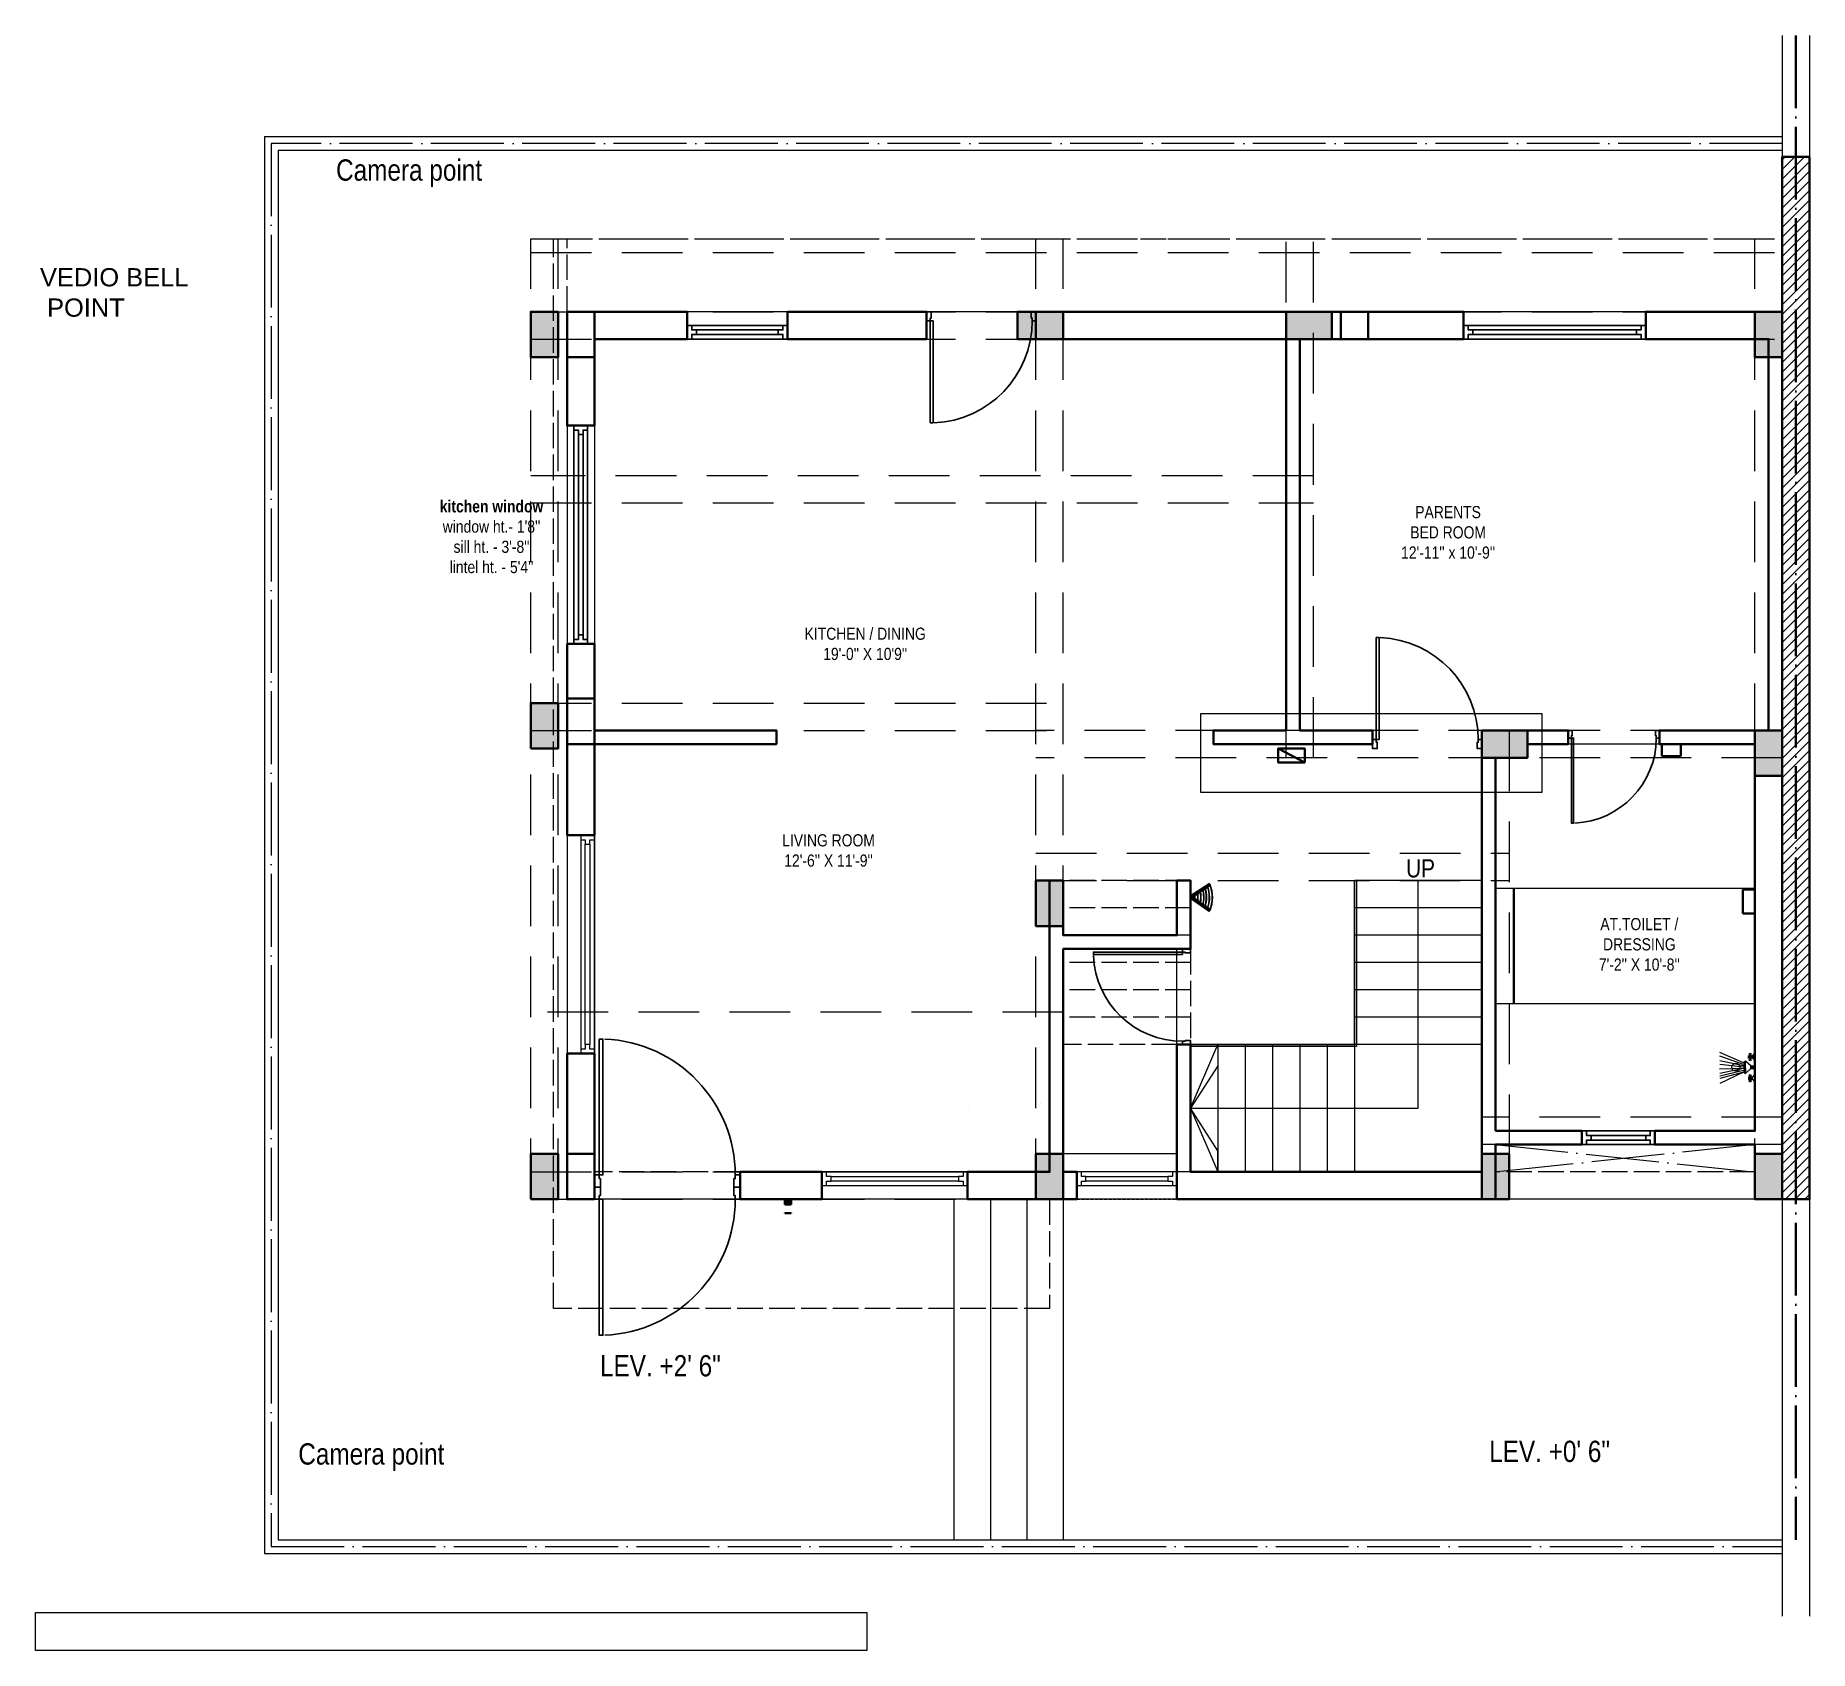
# Model space of a CAD drawing. Header units: millimetres. Extents: x 56222 to 3066687, y -650199 to -121287.
# Drawn here: x 147510 to 148094, y -180820 to -180288 of the extents above; entities that cross this region are included whole.
import ezdxf

# ---------------------------------------------------------------- set-up
doc = ezdxf.new("R2010")
doc.units = ezdxf.units.MM
doc.header["$MEASUREMENT"] = 0
for name, pattern in [('ACAD_ISO02W100', [15, 12, -3]), ('ACAD_ISO04W100', [30, 24, -3, 0, -3]), ('DASHED', [0.75, 0.5, -0.25]), ('DASHEDX2', [1.5, 1, -0.5])]:
    doc.linetypes.add(name, pattern=pattern)
for name, color, linetype, lineweight in [('$TD_AUDIT_GENERATED_(A0BDF17)', 32, 'Continuous', 30), ('Beam', 10, 'DASHEDX2', 0), ('CENTERLINE ( COLUMN ) ~ DIM', 7, 'Continuous', 9), ('COLUMN', 1, 'Continuous', 30), ('FIRST FLOOR ( TEXT )', 7, 'Continuous', 9), ('FUR', 250, 'Continuous', 0), ('FURNI', 25, 'Continuous', 5), ('FURNITURE', 32, 'Continuous', 9), ('furniture dimensions', 1, 'DASHED', 0), ('GROUND FLOOR', 7, 'Continuous', 9), ('GROUND FLOOR  ( HATCH )', 251, 'Continuous', 9), ('GROUND FLOOR  ( PLINE )', 251, 'Continuous', 30), ('GROUND FLOOR ( DW_RAIL )', 7, 'Continuous', 9), ('GROUND FLOOR ( STAIR )', 251, 'Continuous', 9), ('UTILITY', 48, 'Continuous', 9), ('X_PLOT', 1, 'Continuous', 9), ('XX~STR BEAM', 5, 'ACAD_ISO02W100', 9)]:
    doc.layers.add(name, color=color, linetype=linetype, lineweight=lineweight)
for name, color, linetype in [('AR DOOR', 40, 'Continuous'), ('AR ELE-5', 134, 'Continuous'), ('GROUND FLOOR  ( Text )', 251, 'Continuous'), ('Labels and Texts', 8, 'Continuous')]:
    doc.layers.add(name, color=color, linetype=linetype)
doc.layers.add('PDF_INT-ELEC SWITCH BOARD', color=7, linetype='Continuous', true_color=0x00751d)
doc.layers.add('XX~SLAB ( PLINE )', color=251, linetype='Continuous', plot=False)
doc.styles.add("Cn_BT_0'-0", font='swissc.ttf')
doc.styles.add('KATHA', font='swissc.ttf')
doc.styles.get("Standard").update_dxf_attribs({"font": 'arial.ttf', "height": 6})

msp = doc.modelspace()

# ---------------------------------------------------------------- texts
at = {"layer": 'FIRST FLOOR ( TEXT )', "char_height": 4, "attachment_point": 5, "style": 'KATHA'}
for s, insert in [("{\\fSwis721 Cn BT|b1|i0|c0|p34;kitchen window }\\Pwindow ht.- 1'8''\\Psill ht. - 3'-8'' \\Plintel ht. - 5'4''", (147659.8488, -180453.2859)), ("PARENTS \\PBED ROOM\\P12'-11'' x 10'-9''", (147975.1354, -180451.8595)), ("KITCHEN / DINING\\P19'-0'' X 10'9''", (147783.0056, -180488.6014)), ("LIVING ROOM\\P12'-6'' X 11'-9''", (147770.9264, -180556.6982)), ("AT.TOILET /\\PDRESSING\\P7'-2'' X 10'-8''", (148038.1641, -180587.6441))]:
    msp.add_mtext(s, dxfattribs=dict(at, insert=insert))
at = {"layer": 'GROUND FLOOR  ( Text )', "color": 1, "char_height": 7, "attachment_point": 5, "style": "Cn_BT_0'-0"}
for s, insert in [('Camera point', (147632.6717, -180333.4776)), ('LEV. +2\' 6"', (147715.5003, -180726.5594)), ('Camera point', (147620.2187, -180756.6357)), ('LEV. +0\' 6"', (148008.5881, -180754.7675))]:
    msp.add_mtext(s, dxfattribs=dict(at, insert=insert))
at = {"layer": 'GROUND FLOOR  ( Text )', "color": 5, "insert": (147535.4722, -180372.8021), "char_height": 6, "attachment_point": 5}
msp.add_mtext('\\pxql;VEDIO BELL\\P POINT', dxfattribs=at)
at = {"layer": 'GROUND FLOOR  ( Text )', "insert": (147966.0453, -180562.6024), "char_height": 6, "attachment_point": 5, "style": "Cn_BT_0'-0"}
msp.add_mtext('UP', dxfattribs=at)

# ---------------------------------------------------------------- blocks, each defined once
blk = doc.blocks.new('*U470')
for points in [[(-40, 0), (0, 0), (0, 30), (10, 30), (10, 100), (-40, 100)], [(0, 0), (0, -1120), (30, -1120), (30, 0)], [(1160, 0), (1120, 0), (1120, 30), (1110, 30), (1110, 100), (1160, 100)]]:
    blk.add_lwpolyline(points, close=True)
at = {"layer": 'AR ELE-5', "linetype": 'ByBlock', "ltscale": 15}
blk.add_arc((-2, 1), 1122, 272.373, 359.9653, dxfattribs=at)
blk = doc.blocks.new('*U255')
for points in [[(0, 0), (0, 1120), (-30, 1120), (-30, 0)], [(40, 0), (0, 0), (0, -30), (-10, -30), (-10, -100), (40, -100)], [(-1160, 0), (-1120, 0), (-1120, -30), (-1110, -30), (-1110, -100), (-1160, -100)]]:
    blk.add_lwpolyline(points, close=True)
at = {"layer": 'AR ELE-5', "linetype": 'ByBlock', "ltscale": 15}
blk.add_arc((2, -1), 1122, 92.373, 179.9653, dxfattribs=at)
blk = doc.blocks.new('*U257')
for points in [[(0, 0), (0, 1120), (30, 1120), (30, 0)], [(-40, 0), (0, 0), (0, -30), (10, -30), (10, -100), (-40, -100)], [(1160, 0), (1120, 0), (1120, -30), (1110, -30), (1110, -100), (1160, -100)]]:
    blk.add_lwpolyline(points, close=True)
at = {"layer": 'AR ELE-5', "linetype": 'ByBlock', "ltscale": 15}
blk.add_arc((-2, -1), 1122, 0.0347, 87.627, dxfattribs=at)
blk = doc.blocks.new('*U262')
for points in [[(-40, 0), (0, 0), (0, 30), (10, 30), (10, 100), (-40, 100)], [(0, 0), (0, -1120), (30, -1120), (30, 0)], [(1160, 0), (1120, 0), (1120, 30), (1110, 30), (1110, 100), (1160, 100)]]:
    blk.add_lwpolyline(points, close=True)
at = {"layer": 'AR ELE-5', "linetype": 'ByBlock', "ltscale": 15}
blk.add_arc((-2, 1), 1122, 272.373, 359.9653, dxfattribs=at)
blk = doc.blocks.new('A$C07311617')
at = {"layer": 'UTILITY'}
h = blk.add_hatch(color=7, dxfattribs=at)
h.paths.add_polyline_path([(-3.13, 2.02), (-3.13, 0), (-3.74, 0), (-3.74, 0.46), (-3.74, 1.42)])
h.paths.add_polyline_path([(-3.13, 0), (-3.13, -0.46), (-3.13, -2.02), (-3.74, -1.59), (-3.74, -0.46), (-3.74, 0)])
h = blk.add_hatch(color=7, dxfattribs=at)
h.paths.add_polyline_path([(0, 0.46), (0, 0), (-1.35, 0), (-1.35, 0.46)])
h.paths.add_polyline_path([(0, 0), (0, -0.46), (-1.35, -0.46), (-1.35, 0)])
at = {"layer": 'UTILITY', "color": 7}
for p, q in [((-3.74, 1.42), (-11.52, 4.9)), ((-3.74, 0.94), (-11.52, 3.66)), ((-3.74, 0.46), (-11.52, 2.15)), ((-3.74, 0), (-11.52, 0.93)), ((-3.13, 2.02), (-3.74, 1.42)), ((-3.13, -0.46), (-3.13, 2.02)), ((-1.35, 0.46), (-3.13, 2.02)), ((-3.13, 0.46), (-3.13, 1.42)), ((-1.74, 3.79), (-1.74, 4.05)), ((-1.74, 2.99), (-1.74, 2.72)), ((-1.47, 3.79), (-1.47, 4.05)), ((-1.47, 2.99), (-1.47, 2.72)), ((-1.35, -0.46), (-1.35, 0.46)), ((-1.35, 0.46), (0, 0.46)), ((-0.8, 3.9), (-0.8, 2.88)), ((-0.27, 2.44), (-0.27, 4.33)), ((0, -0.46), (0, 0.46)), ((-3.74, -0.46), (-11.62, -0.61)), ((-3.74, -0.46), (-11.57, -2.09)), ((-3.74, -1.03), (-11.52, -2.96)), ((-3.74, -1.59), (-11.52, -5.3)), ((-3.74, -1.59), (-11.52, -3.73)), ((-3.74, -1.59), (-3.13, -2.02)), ((-3.13, -0.46), (-3.13, -2.02)), ((-1.35, -0.46), (-3.13, -2.02)), ((-1.74, -3.22), (-1.74, -2.95)), ((-1.74, -4.02), (-1.74, -4.29)), ((-1.47, -3.22), (-1.47, -2.95)), ((-1.47, -4.02), (-1.47, -4.29)), ((-1.35, -0.46), (0, -0.46)), ((-0.8, -4.13), (-0.8, -3.11)), ((-0.27, -2.68), (-0.27, -4.56))]:
    blk.add_line(p, q, dxfattribs=at)
for points in [[(-1.35, 0.46), (-3.13, 2.02)], [(-3.13, -2.02), (-1.35, -0.46)]]:
    blk.add_lwpolyline(points, dxfattribs=at)
for points in [[(-1.07, 2.99), (-2.14, 2.99), (-2.14, 3.79), (-1.07, 3.79)], [(-1.07, -3.22), (-2.14, -3.22), (-2.14, -4.02), (-1.07, -4.02)]]:
    blk.add_lwpolyline(points, close=True, dxfattribs=at)
for centre, radius in [((-6.31, 0), 1.33), ((-1.6, 4.32), 0.298), ((-1.6, 3.39), 0.298), ((-1.6, 2.45), 0.298), ((-1.6, -2.69), 0.298), ((-1.6, -3.62), 0.298), ((-1.6, -4.55), 0.298)]:
    blk.add_circle(centre, radius, dxfattribs=at)
for centre, start, end in [((-1.47, 5.26), 285.25514, 344.74494), ((-1.47, 1.52), 15.25506, 74.74486), ((-1.47, -1.75), 285.25514, 344.74494), ((-1.47, -5.49), 15.25506, 74.74486)]:
    blk.add_arc(centre, 1.52, start, end, dxfattribs=at)
blk = doc.blocks.new('WIFI')
at = {"layer": '$TD_AUDIT_GENERATED_(A0BDF17)', "lineweight": 13, "true_color": 0xc7c8ca}
h = blk.add_hatch(color=9, dxfattribs=at)
h.dxf.hatch_style = 1
h.paths.add_polyline_path([(3320075.15, -510037.5), (3320075.24, -510037.64, -0.206837), (3320083.72, -510037.64), (3320083.82, -510037.5, 0.208331)])
h.paths.add_polyline_path([(3320075.66, -510038.29), (3320075.76, -510038.44, -0.179121), (3320083.18, -510038.42), (3320083.28, -510038.28, 0.181041)])
h.paths.add_polyline_path([(3320076.19, -510039.11), (3320076.29, -510039.25, -0.151306), (3320082.61, -510039.23), (3320082.71, -510039.09, 0.153663)])
h.paths.add_polyline_path([(3320076.65, -510039.81), (3320076.74, -510039.95, -0.127939), (3320082.13, -510039.93), (3320082.23, -510039.78, 0.130675)])
h.paths.add_polyline_path([(3320077.21, -510040.67), (3320077.31, -510040.82, -0.099586), (3320081.53, -510040.79), (3320081.63, -510040.64, 0.102799)])
h.paths.add_polyline_path([(3320077.79, -510041.56), (3320077.89, -510041.71, -0.070714), (3320080.9, -510041.69), (3320081.01, -510041.54, 0.074439)])
h.paths.add_polyline_path([(3320080.36, -510042.46, 0.045415), (3320078.39, -510042.48), (3320078.5, -510042.64, -0.041129), (3320080.25, -510042.62)])
at = {"layer": '$TD_AUDIT_GENERATED_(A0BDF17)', "color": 5, "lineweight": 53}
for q in [(3320075.15, -510037.5), (3320083.82, -510037.5)]:
    blk.add_line((3320079.34, -510043.93), q, dxfattribs=at)
at = {"layer": '$TD_AUDIT_GENERATED_(A0BDF17)', "lineweight": 13}
for centre, radius, start, end in [((3320079.48, -510047.46), 10.86, 66.46363, 113.53637), ((3320079.48, -510048.46), 10.86, 69.55506, 110.60197), ((3320079.48, -510048.46), 10.69, 69.78387, 110.40453), ((3320079.48, -510049.45), 10.86, 72.69008, 107.63381), ((3320079.48, -510049.45), 10.69, 72.97163, 107.38737), ((3320079.48, -510050.29), 10.86, 75.34618, 105.12593), ((3320079.48, -510051.29), 10.86, 78.59293, 102.07024), ((3320079.48, -510051.29), 10.69, 78.97936, 101.72777), ((3320079.48, -510052.28), 10.86, 81.9217, 98.95047), ((3320079.48, -510052.28), 10.69, 82.37146, 98.55092), ((3320079.48, -510053.28), 10.86, 85.35127, 95.7524), ((3320079.48, -510053.28), 10.69, 85.87047, 95.2913)]:
    blk.add_arc(centre, radius, start, end, dxfattribs=at)
at = {"layer": '$TD_AUDIT_GENERATED_(A0BDF17)', "color": 252, "lineweight": 13, "true_color": 0x939598}
blk.add_arc((3320079.48, -510047.46), 10.69, 66.64186, 113.38626, dxfattribs=at)
at = {"layer": 'Labels and Texts', "lineweight": 13}
blk.add_arc((3320079.48, -510050.29), 10.69, 75.6739, 104.83698, dxfattribs=at)
blk = doc.blocks.new('Column Plan')
at = {"layer": 'COLUMN'}
h = blk.add_hatch(color=256, dxfattribs=at)
h.dxf.hatch_style = 1
h.paths.add_polyline_path([(146945.14, -180499.65), (146954.14, -180499.65), (146954.14, -180484.65), (146945.14, -180484.65)])
h = blk.add_hatch(color=256, dxfattribs=at)
h.dxf.hatch_style = 1
h.paths.add_polyline_path([(147120.64, -180493.65), (147120.64, -180484.65), (147105.64, -180484.65), (147105.64, -180493.65)])
h = blk.add_hatch(color=256, dxfattribs=at)
h.dxf.hatch_style = 1
h.paths.add_polyline_path([(147209.14, -180493.65), (147209.14, -180484.65), (147194.14, -180484.65), (147194.14, -180493.65)])
h = blk.add_hatch(color=256, dxfattribs=at)
h.dxf.hatch_style = 1
h.paths.add_polyline_path([(147348.64, -180499.65), (147357.64, -180499.65), (147357.64, -180484.65), (147348.64, -180484.65)])
h = blk.add_hatch(color=256, dxfattribs=at)
h.dxf.hatch_style = 1
h.paths.add_polyline_path([(146945.14, -180628.65), (146954.14, -180628.65), (146954.14, -180613.65), (146945.14, -180613.65)])
h = blk.add_hatch(color=256, dxfattribs=at)
h.dxf.hatch_style = 1
h.paths.add_polyline_path([(147273.64, -180631.65), (147273.64, -180622.65), (147258.64, -180622.65), (147258.64, -180631.65)])
h = blk.add_hatch(color=256, dxfattribs=at)
h.dxf.hatch_style = 1
h.paths.add_polyline_path([(147348.64, -180637.65), (147357.64, -180637.65), (147357.64, -180622.65), (147348.64, -180622.65)])
h = blk.add_hatch(color=256, dxfattribs=at)
h.dxf.hatch_style = 1
h.paths.add_polyline_path([(147111.64, -180687.15), (147120.64, -180687.15), (147120.64, -180672.15), (147111.64, -180672.15)])
h = blk.add_hatch(color=256, dxfattribs=at)
h.dxf.hatch_style = 1
h.paths.add_polyline_path([(146945.14, -180777.15), (146954.14, -180777.15), (146954.14, -180762.15), (146945.14, -180762.15)])
h = blk.add_hatch(color=256, dxfattribs=at)
h.dxf.hatch_style = 1
h.paths.add_polyline_path([(147111.64, -180777.15), (147120.64, -180777.15), (147120.64, -180762.15), (147111.64, -180762.15)])
h = blk.add_hatch(color=256, dxfattribs=at)
h.dxf.hatch_style = 1
h.paths.add_polyline_path([(147258.64, -180777.15), (147267.64, -180777.15), (147267.64, -180762.15), (147258.64, -180762.15)])
h = blk.add_hatch(color=256, dxfattribs=at)
h.dxf.hatch_style = 1
h.paths.add_polyline_path([(147348.64, -180777.15), (147357.64, -180777.15), (147357.64, -180762.15), (147348.64, -180762.15)])
at = {"layer": 'Beam', "ltscale": 20}
for p, q in [((146945.14, -180777.15), (146945.14, -180460.65)), ((146945.14, -180460.65), (147357.64, -180460.65)), ((146945.14, -180465.15), (147357.64, -180465.15)), ((146954.14, -180777.15), (146954.14, -180460.65)), ((147111.64, -180777.15), (147111.64, -180460.65)), ((147120.64, -180777.15), (147120.64, -180460.65)), ((147194.14, -180631.65), (147194.14, -180460.65)), ((147203.14, -180631.65), (147203.14, -180460.65)), ((147348.64, -180777.15), (147348.64, -180460.65)), ((147357.64, -180777.15), (147357.64, -180460.65)), ((146945.14, -180484.65), (147357.64, -180484.65)), ((146945.14, -180493.65), (147357.64, -180493.65)), ((147203.14, -180538.75), (146945.14, -180538.75)), ((146945.14, -180547.65), (147203.14, -180547.65)), ((146945.14, -180613.65), (147120.64, -180613.65)), ((146945.14, -180622.65), (147120.64, -180622.65)), ((147357.64, -180622.65), (147111.64, -180622.65)), ((147258.64, -180622.65), (147258.64, -180777.15)), ((147267.64, -180622.65), (147267.64, -180777.15)), ((147357.64, -180631.65), (147111.64, -180631.65)), ((147111.64, -180663.15), (147267.64, -180663.15)), ((147111.64, -180672.15), (147267.64, -180672.15)), ((147120.64, -180715.55), (146945.14, -180715.55)), ((147357.64, -180750.15), (147258.64, -180750.15)), ((147357.64, -180759.15), (147258.64, -180759.15)), ((146945.14, -180768.15), (147120.64, -180768.15)), ((146945.14, -180777.15), (147120.64, -180777.15))]:
    blk.add_line(p, q, dxfattribs=at)
at = {"layer": 'Beam'}
blk.add_line((147111.64, -180777.15), (147267.64, -180777.15), dxfattribs=at)
at = {"layer": 'COLUMN'}
for points in [[(146945.14, -180499.65), (146954.14, -180499.65), (146954.14, -180484.65), (146945.14, -180484.65)], [(147120.64, -180493.65), (147120.64, -180484.65), (147105.64, -180484.65), (147105.64, -180493.65)], [(147209.14, -180493.65), (147209.14, -180484.65), (147194.14, -180484.65), (147194.14, -180493.65)], [(147348.64, -180499.65), (147357.64, -180499.65), (147357.64, -180484.65), (147348.64, -180484.65)], [(146945.14, -180628.65), (146954.14, -180628.65), (146954.14, -180613.65), (146945.14, -180613.65)], [(147273.64, -180631.65), (147273.64, -180622.65), (147258.64, -180622.65), (147258.64, -180631.65)], [(147348.64, -180637.65), (147357.64, -180637.65), (147357.64, -180622.65), (147348.64, -180622.65)], [(147111.64, -180687.15), (147120.64, -180687.15), (147120.64, -180672.15), (147111.64, -180672.15)], [(146945.14, -180777.15), (146954.14, -180777.15), (146954.14, -180762.15), (146945.14, -180762.15)], [(147111.64, -180777.15), (147120.64, -180777.15), (147120.64, -180762.15), (147111.64, -180762.15)], [(147258.64, -180777.15), (147267.64, -180777.15), (147267.64, -180762.15), (147258.64, -180762.15)], [(147348.64, -180777.15), (147357.64, -180777.15), (147357.64, -180762.15), (147348.64, -180762.15)]]:
    blk.add_lwpolyline(points, close=True, dxfattribs=at)

# ---------------------------------------------------------------- hatches: boundary and pattern name
at = {"layer": 'GROUND FLOOR  ( HATCH )'}
h = msp.add_hatch(dxfattribs=at)
h.set_pattern_fill('ANSI31', color=6, scale=18, style=0)
h.set_pattern_definition([(45, (31553.5711, -18052.4536), (-1.590990258, 1.590990258), [])])
h.paths.add_polyline_path([(148094.2571, -180328.128), (148085.2571, -180328.128), (148085.2571, -180671.628), (148094.2571, -180671.628)])

# ---------------------------------------------------------------- linework, layer by layer
at = {"layer": 'CENTERLINE ( COLUMN ) ~ DIM'}
for p, q in [((147684.7571, -180394.128), (147693.7571, -180394.128)), ((147684.7571, -180416.628), (147693.7571, -180416.628)), ((147684.7571, -180488.628), (147693.7571, -180488.628))]:
    msp.add_line(p, q, dxfattribs=at)
at = {"layer": 'COLUMN'}
for points in [[(147684.7571, -180379.128), (147693.7571, -180379.128), (147693.7571, -180394.128), (147684.7571, -180394.128)], [(147839.2571, -180379.128), (147848.2571, -180379.128), (147848.2571, -180388.128), (147839.2571, -180388.128)], [(147939.7571, -180379.128), (147948.7571, -180379.128), (147948.7571, -180388.128), (147939.7571, -180388.128)], [(148076.2571, -180379.128), (148085.2571, -180379.128), (148085.2571, -180394.128), (148076.2571, -180394.128)], [(147684.7571, -180506.628), (147693.7571, -180506.628), (147693.7571, -180521.628), (147684.7571, -180521.628)], [(148001.2571, -180517.128), (148001.2571, -180526.128), (147986.2571, -180526.128), (147986.2571, -180517.128)], [(148076.2571, -180517.128), (148085.2571, -180517.128), (148085.2571, -180532.128), (148076.2571, -180532.128)], [(147684.7571, -180656.628), (147693.7571, -180656.628), (147693.7571, -180671.628), (147684.7571, -180671.628)], [(148076.2571, -180656.628), (148085.2571, -180656.628), (148085.2571, -180671.628), (148076.2571, -180671.628)]]:
    msp.add_lwpolyline(points, close=True, dxfattribs=at)
at = {"layer": 'FUR'}
for p, q in [((147840.6258, -180639.9393), (147840.6258, -180639.9393)), ((147817.0363, -180641.9393), (147817.0363, -180641.9393))]:
    msp.add_line(p, q, dxfattribs=at)
at = {"layer": 'FURNI', "color": 5, "lineweight": 30}
for p, q in [((147756.5203, -180671.879), (147756.5242, -180671.8695)), ((147756.5203, -180672.6044), (147756.5203, -180671.879)), ((147756.5203, -180672.6112), (147756.5203, -180672.6044)), ((147756.8561, -180672.6044), (147756.5203, -180672.6044)), ((147756.5203, -180672.6112), (147756.5203, -180673.3437)), ((147756.5203, -180672.6112), (147756.8561, -180672.6112)), ((147756.5203, -180673.3437), (147756.5203, -180673.3505)), ((147756.8561, -180673.3437), (147756.5203, -180673.3437)), ((147756.5203, -180673.3706), (147756.5203, -180673.3505)), ((147756.8561, -180673.3505), (147756.5203, -180673.3505)), ((147756.5203, -180673.3773), (147756.5203, -180673.3706)), ((147756.8561, -180673.3706), (147756.5203, -180673.3706)), ((147756.5203, -180673.3773), (147756.8561, -180673.3773)), ((147756.5242, -180671.8695), (147756.5337, -180671.8655)), ((147758.5892, -180671.8655), (147756.5337, -180671.8655)), ((147756.8561, -180672.6044), (147756.8561, -180671.879)), ((147756.8561, -180672.6112), (147756.8561, -180672.6044)), ((147756.8561, -180673.3437), (147756.8561, -180672.6112)), ((147756.8561, -180673.3505), (147756.8561, -180673.3437)), ((147756.8561, -180673.3706), (147756.8561, -180673.3505)), ((147756.8561, -180673.3773), (147756.8561, -180673.3706)), ((147756.8897, -180672.6044), (147758.2332, -180672.6044)), ((147756.8897, -180673.3773), (147756.8897, -180672.6044)), ((147758.2332, -180673.3773), (147756.8897, -180673.3773)), ((147758.2332, -180672.6044), (147758.2332, -180673.3773)), ((147758.2668, -180672.6044), (147758.2668, -180671.879)), ((147758.2668, -180672.6112), (147758.2668, -180672.6044)), ((147758.6027, -180672.6044), (147758.2668, -180672.6044)), ((147758.2668, -180673.3437), (147758.2668, -180672.6112)), ((147758.2668, -180672.6112), (147758.6027, -180672.6112)), ((147758.2668, -180673.3505), (147758.2668, -180673.3437)), ((147758.6027, -180673.3437), (147758.2668, -180673.3437)), ((147758.2668, -180673.3706), (147758.2668, -180673.3505)), ((147758.6027, -180673.3505), (147758.2668, -180673.3505)), ((147758.2668, -180673.3773), (147758.2668, -180673.3706)), ((147758.6027, -180673.3706), (147758.2668, -180673.3706)), ((147758.6027, -180673.3773), (147758.2668, -180673.3773)), ((147758.5987, -180671.8695), (147758.5892, -180671.8655)), ((147758.6027, -180671.879), (147758.5987, -180671.8695)), ((147758.6027, -180672.6044), (147758.6027, -180671.879)), ((147758.6027, -180672.6112), (147758.6027, -180672.6044)), ((147758.6027, -180673.3437), (147758.6027, -180672.6112)), ((147758.6027, -180673.3505), (147758.6027, -180673.3437)), ((147758.6027, -180673.3706), (147758.6027, -180673.3505)), ((147758.6027, -180673.3773), (147758.6027, -180673.3706)), ((147756.5203, -180676.1512), (147756.5242, -180676.1607)), ((147756.5242, -180676.1607), (147756.5337, -180676.1646)), ((147756.5337, -180676.1646), (147758.5892, -180676.1646)), ((147758.5892, -180676.1646), (147758.5987, -180676.1607)), ((147758.5987, -180676.1607), (147758.6027, -180676.1512))]:
    msp.add_line(p, q, dxfattribs=at)
at = {"layer": 'FURNI', "lineweight": 0}
msp.add_lwpolyline([(147893.6593, -180511.4906), (148006.0282, -180511.4906), (148006.0282, -180537.6165), (147893.6593, -180537.6165)], close=True, dxfattribs=at)
at = {"layer": 'furniture dimensions', "color": 18, "linetype": 'Continuous', "lineweight": 0, "ltscale": 10, "true_color": 0x000000}
msp.add_lwpolyline([(147783.5467, -180820.3595), (147509.5258, -180820.3595), (147509.5258, -180807.8703), (147783.5467, -180807.8703)], close=True, dxfattribs=at)
at = {"layer": 'GROUND FLOOR'}
for p, q in [((148085.2571, -180288.0791), (148085.2571, -180809.0119)), ((148085.2571, -180288.0791), (148085.2571, -180379.128)), ((148094.2571, -180288.0791), (148094.2571, -180809.0119)), ((147585.0071, -180321.378), (148085.2571, -180321.378)), ((147585.0071, -180321.378), (147585.0071, -180788.378)), ((147589.5071, -180325.878), (148085.2571, -180325.878)), ((147589.5071, -180325.878), (147589.5071, -180783.878)), ((147684.7571, -180379.128), (147684.7571, -180671.628)), ((148085.2571, -180379.128), (147684.7571, -180379.128)), ((147803.2571, -180379.128), (147803.2571, -180388.128)), ((147839.2571, -180379.128), (147839.2571, -180388.128)), ((147848.2571, -180379.128), (147848.2571, -180388.128)), ((147980.2571, -180379.128), (147980.2571, -180388.128)), ((148040.2571, -180379.128), (148040.2571, -180388.128)), ((147693.7571, -180388.128), (147693.7571, -180508.128)), ((147803.2571, -180388.128), (147693.7571, -180388.128)), ((147921.7571, -180388.128), (147839.2571, -180388.128)), ((147921.7571, -180388.128), (147921.7571, -180517.128)), ((148076.2571, -180388.128), (147926.2571, -180388.128)), ((147926.2571, -180388.128), (147926.2571, -180517.128)), ((147693.7571, -180416.628), (147684.7571, -180416.628)), ((147693.7571, -180488.628), (147684.7571, -180488.628)), ((147753.7571, -180517.128), (147693.7571, -180517.128)), ((147753.7571, -180517.128), (147753.7571, -180521.628)), ((147921.7571, -180517.128), (147897.7571, -180517.128)), ((147897.7571, -180521.628), (147897.7571, -180517.128)), ((147926.2571, -180517.128), (147944.2571, -180517.128)), ((147986.2571, -180517.128), (147986.2571, -180671.628)), ((148014.7571, -180517.128), (147986.2571, -180517.128)), ((148014.7571, -180517.128), (148014.7571, -180521.628)), ((148076.2571, -180517.128), (148044.761, -180517.1267)), ((148044.761, -180517.1267), (148044.761, -180521.6267)), ((147693.7571, -180521.628), (147693.7571, -180671.628)), ((147753.7571, -180521.628), (147693.7571, -180521.628)), ((147944.2571, -180521.628), (147897.7571, -180521.628)), ((148076.2571, -180521.628), (148001.2571, -180521.628)), ((148076.2571, -180521.628), (148076.2571, -180649.128)), ((147990.7571, -180526.128), (147990.7571, -180649.128)), ((147693.7571, -180551.628), (147684.7571, -180551.628)), ((147885.7571, -180584.628), (147885.7571, -180566.628)), ((147890.2571, -180589.128), (147890.2571, -180566.628)), ((147990.7571, -180569.128), (148076.2571, -180569.128)), ((147885.7571, -180671.628), (147885.7571, -180589.128)), ((147990.7571, -180607.128), (148076.2571, -180607.128)), ((147890.2571, -180662.628), (147890.2571, -180620.628)), ((147693.7571, -180623.628), (147684.7571, -180623.628)), ((148022.2571, -180649.128), (148076.2571, -180649.128)), ((148043.2571, -180649.128), (148043.2571, -180653.628)), ((147990.7571, -180653.628), (147990.7571, -180671.628)), ((148022.2571, -180653.628), (148076.2571, -180653.628)), ((148076.2571, -180653.628), (148076.2571, -180671.628)), ((147843.7571, -180662.628), (147741.7571, -180662.628)), ((147741.7571, -180662.628), (147741.7571, -180671.628)), ((147986.2571, -180662.628), (147852.7571, -180662.628)), ((148085.2571, -180671.628), (147684.7571, -180671.628)), ((147812.2571, -180671.628), (147812.2571, -180783.878)), ((147824.2571, -180671.628), (147824.2571, -180783.878)), ((147836.2571, -180671.628), (147836.2571, -180783.878)), ((147848.2571, -180671.628), (147848.2571, -180783.878)), ((147589.5071, -180783.878), (148085.2571, -180783.878)), ((147585.0071, -180788.378), (148085.2571, -180788.378))]:
    msp.add_line(p, q, dxfattribs=at)
at = {"layer": 'GROUND FLOOR', "color": 1, "linetype": 'ACAD_ISO04W100'}
for p, q in [((148089.7571, -180288.0791), (148089.7571, -180671.628)), ((147990.7571, -180653.628), (148076.2571, -180662.628)), ((148076.2571, -180653.628), (147990.7571, -180662.628))]:
    msp.add_line(p, q, dxfattribs=at)
at = {"layer": 'GROUND FLOOR', "linetype": 'ACAD_ISO02W100', "ltscale": 0.7}
for p, q in [((147684.7571, -180379.128), (147684.7571, -180355.128)), ((147741.7571, -180662.628), (147693.7571, -180662.628)), ((148076.2571, -180662.628), (147990.7571, -180662.628))]:
    msp.add_line(p, q, dxfattribs=at)
at = {"layer": 'GROUND FLOOR', "color": 5}
msp.add_line((147890.2571, -180589.128), (147848.2571, -180589.128), dxfattribs=at)
at = {"layer": 'GROUND FLOOR', "color": 1, "linetype": 'ACAD_ISO04W100'}
msp.add_lwpolyline([(148085.2571, -180323.628), (147587.2571, -180323.628), (147587.2571, -180786.128), (148085.2571, -180786.128)], dxfattribs=at)
at = {"layer": 'GROUND FLOOR', "color": 6, "lineweight": 30}
msp.add_lwpolyline([(148094.2571, -180328.128), (148085.2571, -180328.128), (148085.2571, -180671.628), (148094.2571, -180671.628)], close=True, dxfattribs=at)
at = {"layer": 'GROUND FLOOR', "color": 1, "linetype": 'ACAD_ISO02W100', "ltscale": 0.7}
msp.add_lwpolyline([(147843.7571, -180671.628), (147843.7571, -180707.628), (147680.2571, -180707.628), (147680.2571, -180355.128), (147684.7571, -180355.128)], dxfattribs=at)
at = {"layer": 'GROUND FLOOR', "linetype": 'ACAD_ISO02W100', "ltscale": 0.7}
msp.add_lwpolyline([(147684.7571, -180355.128), (148080.7571, -180355.128)], dxfattribs=at)
at = {"layer": 'GROUND FLOOR'}
msp.add_lwpolyline([(147944.2571, -180566.628), (147944.2571, -180620.628), (147890.2571, -180620.628)], dxfattribs=at)
at = {"layer": 'GROUND FLOOR  ( PLINE )', "lineweight": 0}
msp.add_line((147885.7571, -180656.628), (147848.2571, -180656.628), dxfattribs=at)
at = {"layer": 'GROUND FLOOR  ( PLINE )'}
for points in [[(147724.3577, -180379.128), (147684.7571, -180379.128), (147684.7571, -180394.128), (147693.7571, -180394.128), (147693.7571, -180388.128), (147724.3577, -180388.128)], [(147757.3577, -180379.128), (147803.2571, -180379.128), (147803.2571, -180388.128), (147757.3577, -180388.128)], [(147848.2571, -180379.128), (147980.2571, -180379.128), (147980.2571, -180388.128), (147926.2571, -180388.128), (147926.2571, -180517.128), (147950.2571, -180517.128), (147950.2571, -180521.628), (147897.7571, -180521.628), (147897.7571, -180517.128), (147921.7571, -180517.128), (147921.7571, -180388.128), (147848.2571, -180388.128)], [(148085.2571, -180379.128), (148040.2571, -180379.128), (148040.2571, -180388.128), (148080.7571, -180388.128), (148080.7571, -180517.128), (148044.761, -180517.1267), (148044.761, -180521.6267), (148076.2571, -180521.628), (148076.2571, -180649.128), (148043.2571, -180649.128), (148043.2571, -180653.628), (148076.2571, -180653.628), (148076.2571, -180671.628), (148085.2571, -180671.628)], [(147693.7571, -180416.628), (147684.7571, -180416.628), (147684.7571, -180394.128), (147693.7571, -180394.128)], [(147693.7571, -180506.628), (147684.7571, -180506.628), (147684.7571, -180488.628), (147693.7571, -180488.628)], [(147693.7571, -180521.628), (147753.7571, -180521.628), (147753.7571, -180517.128), (147693.7571, -180517.128), (147693.7571, -180506.628), (147684.7571, -180506.628), (147684.7571, -180551.628), (147693.7571, -180551.628)], [(147986.2571, -180662.628), (147890.2571, -180662.628), (147890.2571, -180620.628), (147885.7571, -180620.628), (147885.7571, -180671.628), (147986.2571, -180671.628)], [(147693.7571, -180623.628), (147684.7571, -180623.628), (147684.7571, -180671.628), (147693.7571, -180671.628)], [(147741.7571, -180662.628), (147768.7571, -180662.628), (147768.7571, -180671.628), (147741.7571, -180671.628)]]:
    msp.add_lwpolyline(points, close=True, dxfattribs=at)
for points in [[(147990.7571, -180649.128), (148019.252, -180649.128), (148019.252, -180653.628), (147990.7571, -180653.628), (147990.7571, -180671.628), (147986.2571, -180671.628), (147986.2571, -180517.128), (148014.7571, -180517.128), (148014.7571, -180521.628), (148001.2571, -180521.628)], [(147990.7571, -180526.128), (147990.7571, -180649.128)], [(147848.2571, -180662.628), (147848.2571, -180589.128), (147890.2571, -180589.128), (147890.2571, -180566.628), (147885.7571, -180566.628), (147885.7571, -180584.628), (147848.2571, -180584.628), (147848.2571, -180566.628), (147843.7571, -180566.628), (147843.7571, -180662.628), (147816.7571, -180662.628), (147816.7571, -180671.628), (147848.2571, -180671.628)], [(147996.7571, -180569.128), (147996.7571, -180607.128)], [(147848.2571, -180671.628), (147848.2571, -180671.628), (147852.7571, -180671.628), (147852.7571, -180662.628), (147848.2571, -180662.628)]]:
    msp.add_lwpolyline(points, dxfattribs=at)
at = {"layer": 'GROUND FLOOR ( DW_RAIL )'}
for points in [[(147693.7571, -180623.628), (147693.7571, -180622.128), (147692.2571, -180622.128), (147692.2571, -180620.628), (147690.7571, -180620.628), (147690.7571, -180554.628), (147692.2571, -180554.628), (147692.2571, -180553.128), (147693.7571, -180553.128), (147693.7571, -180551.628), (147689.2571, -180551.628), (147689.2571, -180553.128), (147690.7571, -180553.128), (147690.7571, -180554.628), (147692.2571, -180554.628), (147692.2571, -180620.628), (147690.7571, -180620.628), (147690.7571, -180622.128), (147689.2571, -180622.128), (147689.2571, -180623.628), (147693.7571, -180623.628), (147693.7571, -180551.628), (147689.2571, -180551.628), (147689.2571, -180623.628)], [(147768.7571, -180662.628), (147816.7571, -180662.628), (147816.7571, -180671.628), (147768.7571, -180671.628)], [(147816.7571, -180662.628), (147815.2571, -180662.628), (147815.2571, -180664.128), (147813.7571, -180664.128), (147813.7571, -180665.628), (147771.7571, -180665.628), (147771.7571, -180664.128), (147770.2571, -180664.128), (147770.2571, -180662.628), (147768.7571, -180662.628), (147768.7571, -180667.128), (147770.2571, -180667.128), (147770.2571, -180665.628), (147771.7571, -180665.628), (147771.7571, -180664.128), (147813.7571, -180664.128), (147813.7571, -180665.628), (147815.2571, -180665.628), (147815.2571, -180667.128), (147816.7571, -180667.128), (147816.7571, -180662.628), (147768.7571, -180662.628), (147768.7571, -180667.128), (147816.7571, -180667.128)], [(147885.7571, -180662.628), (147884.2571, -180662.628), (147884.2571, -180664.128), (147882.7571, -180664.128), (147882.7571, -180665.628), (147855.7571, -180665.628), (147855.7571, -180664.128), (147854.2571, -180664.128), (147854.2571, -180662.628), (147852.7571, -180662.628), (147852.7571, -180667.128), (147854.2571, -180667.128), (147854.2571, -180665.628), (147855.7571, -180665.628), (147855.7571, -180664.128), (147882.7571, -180664.128), (147882.7571, -180665.628), (147884.2571, -180665.628), (147884.2571, -180667.128), (147885.7571, -180667.128), (147885.7571, -180662.628), (147852.7571, -180662.628), (147852.7571, -180667.128), (147885.7571, -180667.128)]]:
    msp.add_lwpolyline(points, close=True, dxfattribs=at)
at = {"layer": 'GROUND FLOOR ( STAIR )', "color": 5, "linetype": 'ACAD_ISO02W100', "ltscale": 0.7}
for p, q in [((147890.2571, -180566.628), (147848.2571, -180566.628)), ((147890.2571, -180575.628), (147848.2571, -180575.628)), ((147890.2571, -180584.628), (147848.2571, -180584.628)), ((147890.2571, -180593.628), (147848.2571, -180593.628)), ((147890.2571, -180589.128), (147890.2571, -180620.628)), ((147890.2571, -180602.628), (147848.2571, -180602.628)), ((147890.2571, -180611.628), (147848.2571, -180611.628)), ((147885.7571, -180620.628), (147848.2571, -180620.628))]:
    msp.add_line(p, q, dxfattribs=at)
at = {"layer": 'GROUND FLOOR ( STAIR )'}
for p, q in [((147986.2571, -180566.628), (147944.2571, -180566.628)), ((147944.2571, -180566.628), (147944.2571, -180662.628)), ((147986.2571, -180575.628), (147944.2571, -180575.628)), ((147986.2571, -180584.628), (147944.2571, -180584.628)), ((147986.2571, -180593.628), (147944.2571, -180593.628)), ((147986.2571, -180602.628), (147944.2571, -180602.628)), ((147986.2571, -180611.628), (147944.2571, -180611.628)), ((147986.2571, -180620.628), (147890.2571, -180620.628)), ((147899.2571, -180620.628), (147899.2571, -180662.628)), ((147908.2571, -180620.628), (147908.2571, -180662.628)), ((147917.2571, -180620.628), (147917.2571, -180662.628)), ((147926.2571, -180620.628), (147926.2571, -180662.628)), ((147935.2571, -180620.628), (147935.2571, -180662.628))]:
    msp.add_line(p, q, dxfattribs=at)
msp.add_lwpolyline([(147890.2571, -180641.628), (147899.2571, -180620.628), (147899.2571, -180627.628), (147890.2571, -180641.628), (147899.2571, -180662.628), (147899.2571, -180655.628), (147890.2571, -180641.628), (147965.2571, -180641.628), (147965.2571, -180566.628)], dxfattribs=at)
msp.add_lwpolyline([(147890.2571, -180620.628), (147944.2571, -180620.628), (147944.2571, -180566.628), (147944.9571, -180566.628), (147944.9571, -180621.328), (147890.2571, -180621.328)], close=True, dxfattribs=at)
at = {"layer": 'PDF_INT-ELEC SWITCH BOARD', "color": 40, "lineweight": 30, "true_color": 0xffc61a}
msp.add_line((147919.0664, -180523.128), (147927.8815, -180527.676), dxfattribs=at)
msp.add_lwpolyline([(147927.8815, -180527.676), (147927.8815, -180523.128), (147919.0664, -180523.128), (147919.0664, -180527.676)], close=True, dxfattribs=at)
at = {"layer": 'X_PLOT', "linetype": 'ACAD_ISO04W100', "lineweight": 30}
msp.add_line((148089.7571, -180288.0791), (148089.7571, -180783.878), dxfattribs=at)
at = {"layer": 'XX~SLAB ( PLINE )'}
for points in [[(147724.3577, -180388.128), (147725.8577, -180388.128), (147725.8577, -180386.628), (147727.3577, -180386.628), (147727.3577, -180385.128), (147754.3577, -180385.128), (147754.3577, -180386.628), (147755.8577, -180386.628), (147755.8577, -180388.128), (147757.3577, -180388.128), (147757.3577, -180383.628), (147755.8577, -180383.628), (147755.8577, -180385.128), (147754.3577, -180385.128), (147754.3577, -180386.628), (147727.3577, -180386.628), (147727.3577, -180385.128), (147725.8577, -180385.128), (147725.8577, -180383.628), (147724.3577, -180383.628), (147724.3577, -180388.128), (147757.3577, -180388.128), (147757.3577, -180383.628), (147724.3577, -180383.628)], [(148040.2571, -180383.628), (148038.7571, -180383.628), (148038.7571, -180385.128), (148037.2571, -180385.128), (148037.2571, -180386.628), (147983.2571, -180386.628), (147983.2571, -180385.128), (147981.7571, -180385.128), (147981.7571, -180383.628), (147980.2571, -180383.628), (147980.2571, -180388.128), (147981.7571, -180388.128), (147981.7571, -180386.628), (147983.2571, -180386.628), (147983.2571, -180385.128), (148037.2571, -180385.128), (148037.2571, -180386.628), (148038.7571, -180386.628), (148038.7571, -180388.128), (148040.2571, -180388.128), (148040.2571, -180383.628), (147980.2571, -180383.628), (147980.2571, -180388.128), (148040.2571, -180388.128)], [(147691.5071, -180488.628), (147691.5071, -180487.128), (147690.0071, -180487.128), (147690.0071, -180485.628), (147688.5071, -180485.628), (147688.5071, -180419.628), (147690.0071, -180419.628), (147690.0071, -180418.128), (147691.5071, -180418.128), (147691.5071, -180416.628), (147687.0071, -180416.628), (147687.0071, -180418.128), (147688.5071, -180418.128), (147688.5071, -180419.628), (147690.0071, -180419.628), (147690.0071, -180485.628), (147688.5071, -180485.628), (147688.5071, -180487.128), (147687.0071, -180487.128), (147687.0071, -180488.628), (147691.5071, -180488.628), (147691.5071, -180416.628), (147687.0071, -180416.628), (147687.0071, -180488.628)], [(148043.252, -180649.128), (148041.752, -180649.128), (148041.752, -180650.628), (148040.252, -180650.628), (148040.252, -180652.128), (148022.252, -180652.128), (148022.252, -180650.628), (148020.752, -180650.628), (148020.752, -180649.128), (148019.252, -180649.128), (148019.252, -180653.628), (148020.752, -180653.628), (148020.752, -180652.128), (148022.252, -180652.128), (148022.252, -180650.628), (148040.252, -180650.628), (148040.252, -180652.128), (148041.752, -180652.128), (148041.752, -180653.628), (148043.252, -180653.628), (148043.252, -180649.128), (148019.252, -180649.128), (148019.252, -180653.628), (148043.252, -180653.628)]]:
    msp.add_lwpolyline(points, close=True, dxfattribs=at)
at = {"layer": 'XX~STR BEAM', "lineweight": 30}
for points in [[(148045.5778, -180525.6268), (148045.5778, -180521.6268), (148051.8404, -180521.6268), (148051.8404, -180525.6268)], [(148072.2571, -180569.5079), (148076.2571, -180569.5079), (148076.2571, -180577.5079), (148072.2571, -180577.5079)]]:
    msp.add_lwpolyline(points, close=True, dxfattribs=at)

# ---------------------------------------------------------------- block references
at = {"lineweight": 0}
msp.add_blockref('Column Plan', (727.6171, 105.5258), dxfattribs=at)
at = {"color": 1, "lineweight": 35, "rotation": 270}
msp.add_blockref('WIFI', (657934.1868, 3139507.332), dxfattribs=at)
at = {"layer": 'AR DOOR', "linetype": 'ByBlock', "lineweight": -2, "extrusion": (0, 0, -1)}
for name, p, xscale, yscale, zscale in [('*U470', (-147804.4571, -180382.128), -0.02999999999997555, 0.02999999999997555, -0.02999999999997555), ('*U257', (-147951.4571, -180520.128), -0.02999999999997555, 0.02999999999997555, -0.02999999999997555), ('*U262', (-148015.7572, -180519.627), -0.02500332000264408, 0.02500332000264408, -0.02500332000264408), ('*U257', (-147695.3571, -180663.628), -0.04000000000002399, 0.04000000000002399, -0.04000000000002399)]:
    msp.add_blockref(name, p, dxfattribs=dict(at, xscale=xscale, yscale=yscale, zscale=zscale))
for name, p, xscale, yscale, zscale, rotation in [('*U255', (-147887.6321, -180590.178), -0.02624999999989069, 0.02624999999989069, -0.02624999999989069, 270), ('*U257', (-147695.3571, -180671.628), 0.04000000000002399, 0.04000000000002399, -0.04000000000002399, 180)]:
    msp.add_blockref(name, p, dxfattribs=dict(at, xscale=xscale, yscale=yscale, zscale=zscale, rotation=rotation))
at = {"layer": 'FURNITURE', "lineweight": 18, "rotation": 0.03312803684924393}
msp.add_blockref('A$C07311617', (148076.2571, -180628.128), dxfattribs=at)

msp.set_redraw_order([(e.dxf.handle, doc.entitydb.next_handle()) for e in msp.query("TEXT MTEXT ATTDEF DIMENSION ARC_DIMENSION")])  # texts and dimensions are drawn at this point

doc.saveas('drawing.dxf')
